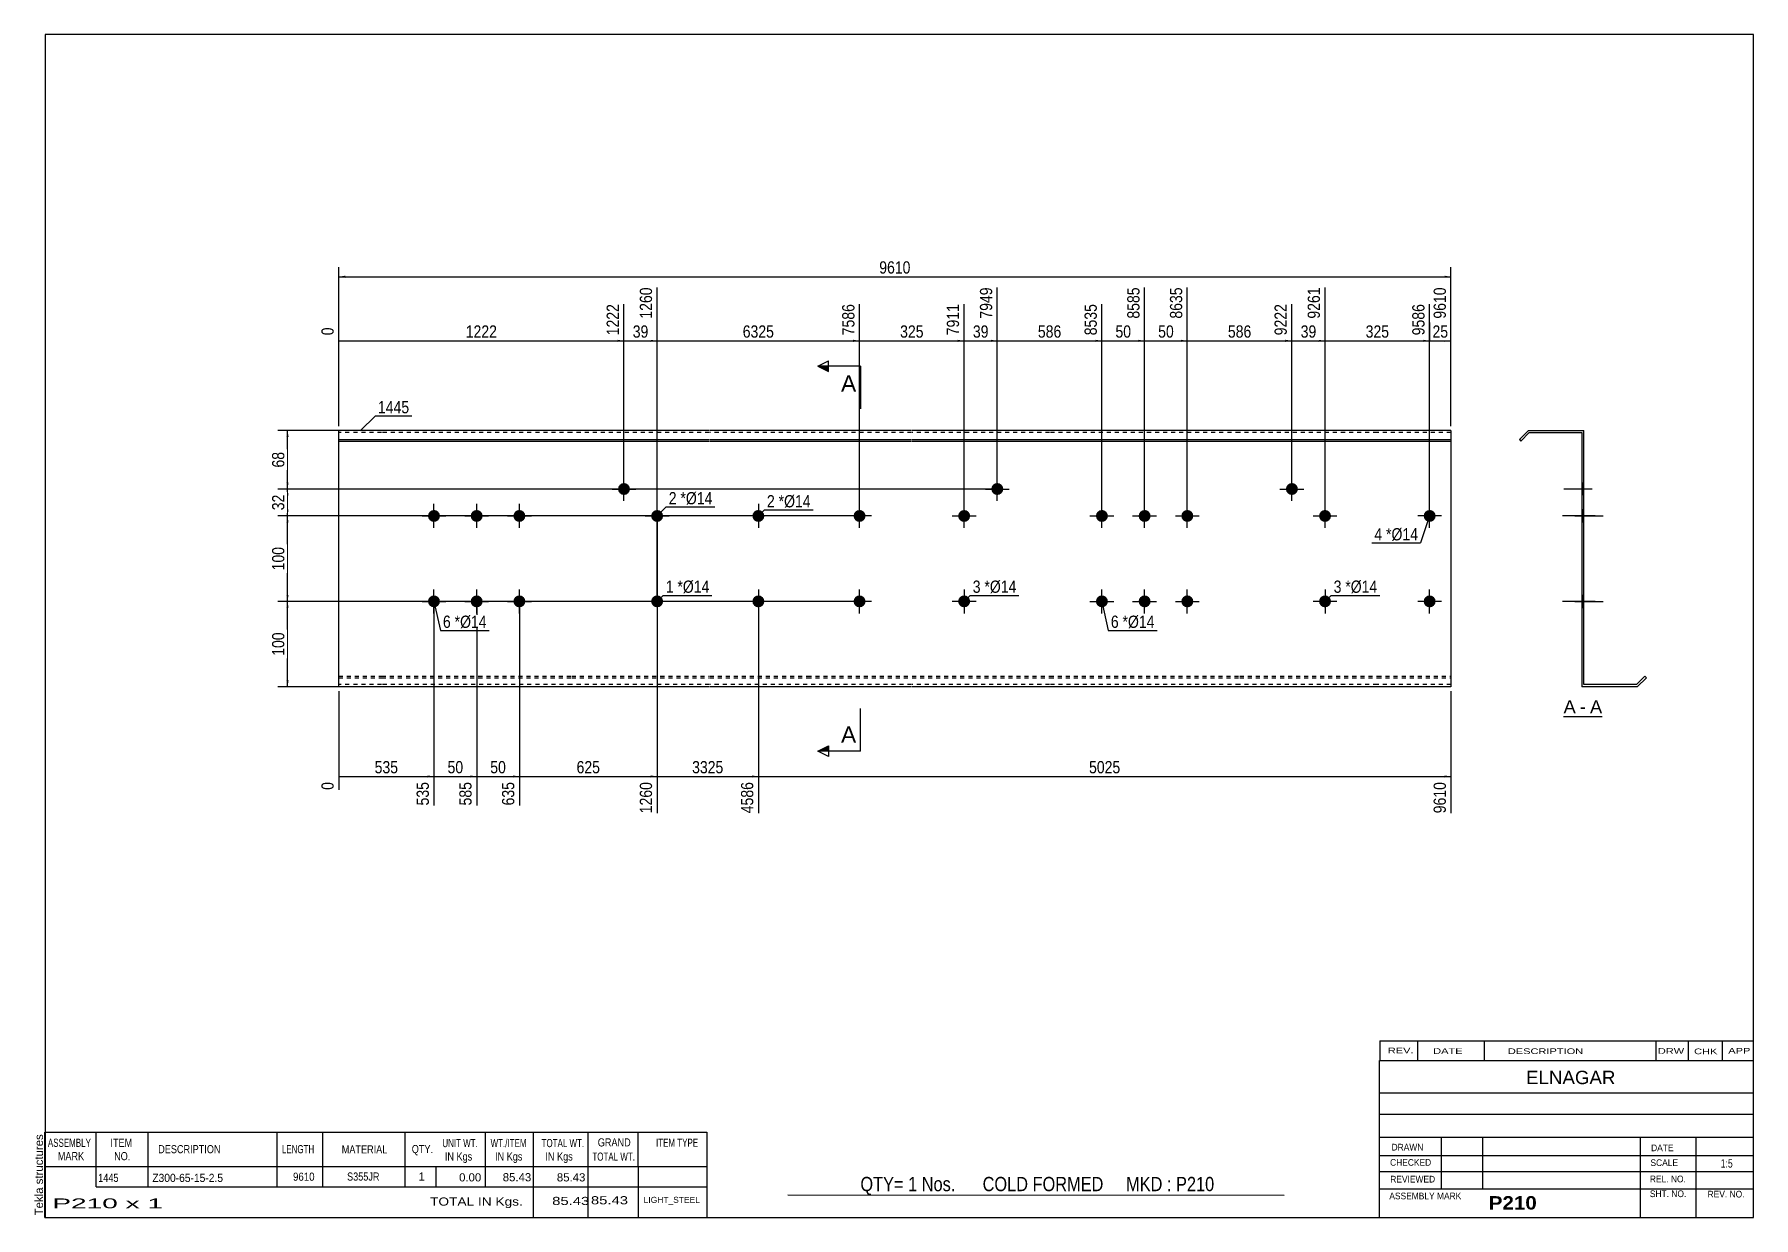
# Model space of a CAD drawing. Header units: millimetres. Extents: x -71 to 331, y -154 to 123.
import ezdxf

# ---------------------------------------------------------------- set-up
doc = ezdxf.new("R2010")
doc.units = ezdxf.units.MM
doc.linetypes.add('DXK_LINE_DOT1', pattern=[1.8814, 0.9407, -0.9407])
doc.styles.add('Arial', font='ARIAL.TTF', dxfattribs={"height": 0.2})
doc.styles.add('Arial Bold', font='ARIALBD.TTF', dxfattribs={"height": 0.2})
doc.styles.add('Arial Narrow', font='ARIALN.TTF', dxfattribs={"height": 0.2})

# ---------------------------------------------------------------- blocks, each defined once
blk = doc.blocks.new('Unknown-627190976-1924')
at = {"color": 5, "linetype": 'Continuous'}
for p, q in [((331.25, 122.75), (-68.75, 122.75)), ((-68.75, 122.75), (-68.75, -154.25)), ((331.25, -154.25), (331.25, 122.75)), ((-68.75, -154.25), (331.25, -154.25))]:
    blk.add_line(p, q, dxfattribs=at)
at = {"color": 174, "linetype": 'Continuous', "style": 'Arial'}
blk.add_text('Tekla structures', height=1.9102, rotation=90, dxfattribs=at).set_placement((-69.25, -153.75))
blk = doc.blocks.new('Unknown-627190976-12 - 1238')
at = {"color": 7, "linetype": 'Continuous'}
blk.add_line((286.76, -36.95), (295.79, -36.95), dxfattribs=at)
at = {"color": 0, "linetype": 'Continuous'}
blk.add_wipeout([(289.6, -36.2), (289.6, -33), (286.76, -33), (286.76, -36.2)], dxfattribs=at)
blk.add_wipeout([(291.98, -36.2), (291.98, -33), (290.56, -33), (290.56, -36.2)], dxfattribs=at)
at = {"color": 96, "linetype": 'Continuous', "style": 'Arial'}
blk.add_text('A', height=3.06, dxfattribs=at).set_placement((286.76, -36.2))
at = {"color": 0, "linetype": 'Continuous'}
blk.add_wipeout([(295.79, -36.2), (295.79, -33), (292.94, -33), (292.94, -36.2)], dxfattribs=at)
at = {"color": 96, "linetype": 'Continuous', "style": 'Arial'}
for s, p in [('-', (290.56, -36.2)), ('A', (292.94, -36.2))]:
    blk.add_text(s, height=3.06, dxfattribs=at).set_placement(p)
blk = doc.blocks.new('Bolt-627190976-1223 - 1203')
at = {"linetype": 'Continuous'}
blk.add_hatch(color=3, dxfattribs=at).paths.add_polyline_path([(145.02, 10, -1), (147.82, 10, -1)])
at = {"color": 3, "linetype": 'Continuous'}
for p, q in [((146.42, 7.2), (146.42, 12.8)), ((143.62, 10), (149.22, 10))]:
    blk.add_line(p, q, dxfattribs=at)
blk = doc.blocks.new('Part-627190976-1218 - 1203')
at = {"color": 2, "linetype": 'Continuous'}
for p, q in [((0, -30), (0, 30)), ((10, 30), (0, 30)), ((54.49, 30), (10.1, 30)), ((86.74, 30), (54.59, 30)), ((109.64, 30), (86.84, 30)), ((134.13, 30), (109.74, 30)), ((166.37, 30), (134.23, 30)), ((210.86, 30), (166.47, 30)), ((243.11, 30), (210.96, 30)), ((260.4, 30), (243.21, 30)), ((260.4, 30), (260.4, 27.88)), ((0, 27.88), (10, 27.88)), ((0, 27.53), (10, 27.53)), ((10.1, 27.88), (54.49, 27.88)), ((10.1, 27.53), (54.49, 27.53)), ((54.59, 27.88), (86.74, 27.88)), ((54.59, 27.53), (86.74, 27.53)), ((86.84, 27.88), (109.64, 27.88)), ((86.84, 27.53), (109.64, 27.53)), ((109.74, 27.88), (134.13, 27.88)), ((109.74, 27.53), (134.13, 27.53)), ((134.23, 27.88), (166.37, 27.88)), ((134.23, 27.53), (166.37, 27.53)), ((166.47, 27.88), (210.86, 27.88)), ((166.47, 27.53), (210.86, 27.53)), ((210.96, 27.88), (243.11, 27.88)), ((210.96, 27.53), (243.11, 27.53)), ((243.21, 27.88), (260.4, 27.88)), ((243.21, 27.53), (260.4, 27.53)), ((260.4, 27.88), (260.4, -30)), ((10, -30), (0, -30)), ((54.49, -30), (10.1, -30)), ((86.74, -30), (54.59, -30)), ((109.64, -30), (86.84, -30)), ((134.13, -30), (109.74, -30)), ((166.37, -30), (134.23, -30)), ((210.86, -30), (166.47, -30)), ((243.11, -30), (210.96, -30)), ((260.4, -30), (243.21, -30))]:
    blk.add_line(p, q, dxfattribs=at)
at = {"color": 7, "linetype": 'DXK_LINE_DOT1'}
for p, q in [((10, 29.5), (0, 29.5)), ((54.49, 29.5), (10.1, 29.5)), ((86.74, 29.5), (54.59, 29.5)), ((109.64, 29.5), (86.84, 29.5)), ((134.13, 29.5), (109.74, 29.5)), ((166.37, 29.5), (134.23, 29.5)), ((210.86, 29.5), (166.47, 29.5)), ((243.11, 29.5), (210.96, 29.5)), ((260.4, 29.5), (243.21, 29.5)), ((0, -27.53), (10, -27.53)), ((0, -27.88), (10, -27.88)), ((10.1, -27.53), (54.49, -27.53)), ((10.1, -27.88), (54.49, -27.88)), ((54.59, -27.53), (86.74, -27.53)), ((54.59, -27.88), (86.74, -27.88)), ((86.84, -27.53), (109.64, -27.53)), ((86.84, -27.88), (109.64, -27.88)), ((109.74, -27.53), (134.13, -27.53)), ((109.74, -27.88), (134.13, -27.88)), ((134.23, -27.53), (166.37, -27.53)), ((134.23, -27.88), (166.37, -27.88)), ((166.47, -27.53), (210.86, -27.53)), ((166.47, -27.88), (210.86, -27.88)), ((210.96, -27.53), (243.11, -27.53)), ((210.96, -27.88), (243.11, -27.88)), ((243.21, -27.53), (260.4, -27.53)), ((243.21, -27.88), (260.4, -27.88)), ((10, -29.5), (0, -29.5)), ((54.49, -29.5), (10.1, -29.5)), ((86.74, -29.5), (54.59, -29.5)), ((109.64, -29.5), (86.84, -29.5)), ((134.13, -29.5), (109.74, -29.5)), ((166.37, -29.5), (134.23, -29.5)), ((210.86, -29.5), (166.47, -29.5)), ((243.11, -29.5), (210.96, -29.5)), ((260.4, -29.5), (243.21, -29.5))]:
    blk.add_line(p, q, dxfattribs=at)
blk = doc.blocks.new('Bolt-627190976-1219 - 1203')
at = {"linetype": 'Continuous'}
for points in [[(177.27, 10, -1), (180.07, 10, -1)], [(187.27, 10, -1), (190.07, 10, -1)], [(197.27, 10, -1), (200.07, 10, -1)], [(177.27, -10, -1), (180.07, -10, -1)], [(187.27, -10, -1), (190.07, -10, -1)], [(197.27, -10, -1), (200.07, -10, -1)]]:
    blk.add_hatch(color=3, dxfattribs=at).paths.add_polyline_path(points)
at = {"color": 3, "linetype": 'Continuous'}
for p, q in [((178.67, 7.2), (178.67, 12.8)), ((188.67, 7.2), (188.67, 12.8)), ((198.67, 7.2), (198.67, 12.8)), ((175.87, 10), (181.47, 10)), ((185.87, 10), (191.47, 10)), ((195.87, 10), (201.47, 10)), ((178.67, -12.8), (178.67, -7.2)), ((188.67, -12.8), (188.67, -7.2)), ((198.67, -12.8), (198.67, -7.2)), ((175.87, -10), (181.47, -10)), ((185.87, -10), (191.47, -10)), ((195.87, -10), (201.47, -10))]:
    blk.add_line(p, q, dxfattribs=at)
blk = doc.blocks.new('Bolt-627190976-1220 - 1203')
at = {"linetype": 'Continuous'}
blk.add_hatch(color=3, dxfattribs=at).paths.add_polyline_path([(152.78, 16.31, -1), (155.58, 16.31, -1)])
at = {"color": 3, "linetype": 'Continuous'}
for p, q in [((151.38, 16.31), (156.98, 16.31)), ((154.18, 13.51), (154.18, 19.11))]:
    blk.add_line(p, q, dxfattribs=at)
blk = doc.blocks.new('Bolt-627190976-1221 - 1203')
at = {"linetype": 'Continuous'}
blk.add_hatch(color=3, dxfattribs=at).paths.add_polyline_path([(221.75, 16.31, -1), (224.55, 16.31, -1)])
at = {"color": 3, "linetype": 'Continuous'}
for p, q in [((220.35, 16.31), (225.95, 16.31)), ((223.15, 13.51), (223.15, 19.11))]:
    blk.add_line(p, q, dxfattribs=at)
blk = doc.blocks.new('Bolt-627190976-1222 - 1203')
at = {"linetype": 'Continuous'}
blk.add_hatch(color=3, dxfattribs=at).paths.add_polyline_path([(147.82, -10, -1), (145.02, -10, -1)])
at = {"color": 3, "linetype": 'Continuous'}
for p, q in [((146.42, -7.2), (146.42, -12.8)), ((149.22, -10), (143.62, -10))]:
    blk.add_line(p, q, dxfattribs=at)
blk = doc.blocks.new('Bolt-627190976-1224 - 1203')
at = {"linetype": 'Continuous'}
for points in [[(20.89, 10, -1), (23.69, 10, -1)], [(30.89, 10, -1), (33.69, 10, -1)], [(40.89, 10, -1), (43.69, 10, -1)], [(20.89, -10, -1), (23.69, -10, -1)], [(30.89, -10, -1), (33.69, -10, -1)], [(40.89, -10, -1), (43.69, -10, -1)]]:
    blk.add_hatch(color=3, dxfattribs=at).paths.add_polyline_path(points)
at = {"color": 3, "linetype": 'Continuous'}
for p, q in [((22.29, 7.2), (22.29, 12.8)), ((32.29, 7.2), (32.29, 12.8)), ((42.29, 7.2), (42.29, 12.8)), ((19.49, 10), (25.09, 10)), ((29.49, 10), (35.09, 10)), ((39.49, 10), (45.09, 10)), ((22.29, -12.8), (22.29, -7.2)), ((32.29, -12.8), (32.29, -7.2)), ((42.29, -12.8), (42.29, -7.2)), ((19.49, -10), (25.09, -10)), ((29.49, -10), (35.09, -10)), ((39.49, -10), (45.09, -10))]:
    blk.add_line(p, q, dxfattribs=at)
blk = doc.blocks.new('Bolt-627190976-1225 - 1203')
at = {"linetype": 'Continuous'}
blk.add_hatch(color=3, dxfattribs=at).paths.add_polyline_path([(65.38, 16.31, -1), (68.18, 16.31, -1)])
at = {"color": 3, "linetype": 'Continuous'}
for p, q in [((63.98, 16.31), (69.58, 16.31)), ((66.78, 13.51), (66.78, 19.11))]:
    blk.add_line(p, q, dxfattribs=at)
blk = doc.blocks.new('Bolt-627190976-1226 - 1203')
at = {"linetype": 'Continuous'}
for points in [[(99.64, 10, -1), (96.84, 10, -1)], [(99.64, -10, -1), (96.84, -10, -1)]]:
    blk.add_hatch(color=3, dxfattribs=at).paths.add_polyline_path(points)
at = {"color": 3, "linetype": 'Continuous'}
for p, q in [((98.24, 12.8), (98.24, 7.2)), ((101.04, 10), (95.44, 10)), ((98.24, -7.2), (98.24, -12.8)), ((101.04, -10), (95.44, -10))]:
    blk.add_line(p, q, dxfattribs=at)
blk = doc.blocks.new('Bolt-627190976-1227 - 1203')
at = {"linetype": 'Continuous'}
blk.add_hatch(color=3, dxfattribs=at).paths.add_polyline_path([(73.14, 10, -1), (75.94, 10, -1)])
at = {"color": 3, "linetype": 'Continuous'}
for p, q in [((74.54, 7.2), (74.54, 12.8)), ((71.74, 10), (77.34, 10))]:
    blk.add_line(p, q, dxfattribs=at)
blk = doc.blocks.new('Bolt-627190976-1228 - 1203')
at = {"linetype": 'Continuous'}
blk.add_hatch(color=3, dxfattribs=at).paths.add_polyline_path([(75.94, -10, -1), (73.14, -10, -1)])
at = {"color": 3, "linetype": 'Continuous'}
for p, q in [((74.54, -7.2), (74.54, -12.8)), ((77.34, -10), (71.74, -10))]:
    blk.add_line(p, q, dxfattribs=at)
blk = doc.blocks.new('Bolt-627190976-1229 - 1203')
at = {"linetype": 'Continuous'}
blk.add_hatch(color=3, dxfattribs=at).paths.add_polyline_path([(229.51, 10, -1), (232.31, 10, -1)])
at = {"color": 3, "linetype": 'Continuous'}
for p, q in [((230.91, 7.2), (230.91, 12.8)), ((228.11, 10), (233.71, 10))]:
    blk.add_line(p, q, dxfattribs=at)
blk = doc.blocks.new('Bolt-627190976-1230 - 1203')
at = {"linetype": 'Continuous'}
blk.add_hatch(color=3, dxfattribs=at).paths.add_polyline_path([(232.31, -10, -1), (229.51, -10, -1)])
at = {"color": 3, "linetype": 'Continuous'}
for p, q in [((230.91, -7.2), (230.91, -12.8)), ((233.71, -10), (228.11, -10))]:
    blk.add_line(p, q, dxfattribs=at)
blk = doc.blocks.new('Bolt-627190976-1231 - 1203')
at = {"linetype": 'Continuous'}
for points in [[(120.53, 10, -1), (123.33, 10, -1)], [(254, 10, -1), (256.8, 10, -1)]]:
    blk.add_hatch(color=3, dxfattribs=at).paths.add_polyline_path(points)
at = {"color": 3, "linetype": 'Continuous'}
for p, q in [((121.93, 7.2), (121.93, 12.8)), ((255.4, 7.2), (255.4, 12.8)), ((124.73, 10), (119.13, 10)), ((258.2, 10), (252.6, 10))]:
    blk.add_line(p, q, dxfattribs=at)
blk = doc.blocks.new('Bolt-627190976-1232 - 1203')
at = {"linetype": 'Continuous'}
for points in [[(120.53, -10, -1), (123.33, -10, -1)], [(254, -10, -1), (256.8, -10, -1)]]:
    blk.add_hatch(color=3, dxfattribs=at).paths.add_polyline_path(points)
at = {"color": 3, "linetype": 'Continuous'}
for p, q in [((121.93, -12.8), (121.93, -7.2)), ((255.4, -12.8), (255.4, -7.2)), ((124.73, -10), (119.13, -10)), ((258.2, -10), (252.6, -10))]:
    blk.add_line(p, q, dxfattribs=at)
blk = doc.blocks.new('Part-627190976-1240 - 1238')
at = {"color": 2, "linetype": 'Continuous'}
for p, q in [((278.52, 30), (276.4, 27.88)), ((276.76, 27.53), (278.73, 29.5)), ((278.52, 30), (291.52, 30)), ((278.73, 29.5), (291.02, 29.5)), ((291.02, 29.5), (291.02, -30)), ((291.52, -29.5), (291.52, 30)), ((276.4, 27.88), (276.76, 27.53)), ((305.79, -27.53), (303.82, -29.5)), ((304.02, -30), (306.14, -27.88)), ((306.14, -27.88), (305.79, -27.53)), ((304.02, -30), (291.02, -30)), ((303.82, -29.5), (291.52, -29.5))]:
    blk.add_line(p, q, dxfattribs=at)
blk = doc.blocks.new('Bolt-627190976-1241 - 1238')
at = {"linetype": 'Continuous'}
for points in [[(291.02, 11.4), (291.02, 8.6), (291.52, 8.6), (291.52, 11.4)], [(291.02, 11.4), (291.02, 8.6), (291.52, 8.6), (291.52, 11.4)], [(291.02, 11.4), (291.02, 8.6), (291.52, 8.6), (291.52, 11.4)], [(291.02, -8.6), (291.02, -11.4), (291.52, -11.4), (291.52, -8.6)], [(291.02, -8.6), (291.02, -11.4), (291.52, -11.4), (291.52, -8.6)], [(291.02, -8.6), (291.02, -11.4), (291.52, -11.4), (291.52, -8.6)]]:
    blk.add_hatch(color=3, dxfattribs=at).paths.add_polyline_path(points)
at = {"color": 3, "linetype": 'Continuous'}
for p, q in [((294.12, 10), (286.52, 10)), ((294.12, 10), (286.52, 10)), ((294.12, 10), (286.52, 10)), ((291.52, 11.4), (291.02, 11.4)), ((291.52, 11.4), (291.02, 11.4)), ((291.52, 11.4), (291.02, 11.4)), ((291.52, 8.6), (291.02, 8.6)), ((291.52, 8.6), (291.02, 8.6)), ((291.52, 8.6), (291.02, 8.6)), ((294.12, -10), (286.52, -10)), ((294.12, -10), (286.52, -10)), ((294.12, -10), (286.52, -10)), ((291.52, -8.6), (291.02, -8.6)), ((291.52, -8.6), (291.02, -8.6)), ((291.52, -8.6), (291.02, -8.6)), ((291.52, -11.4), (291.02, -11.4)), ((291.52, -11.4), (291.02, -11.4)), ((291.52, -11.4), (291.02, -11.4))]:
    blk.add_line(p, q, dxfattribs=at)
blk = doc.blocks.new('Bolt-627190976-1242 - 1238')
at = {"linetype": 'Continuous'}
blk.add_hatch(color=3, dxfattribs=at).paths.add_polyline_path([(291.02, 17.71), (291.02, 14.91), (291.52, 14.91), (291.52, 17.71)])
at = {"color": 3, "linetype": 'Continuous'}
for p, q in [((293.42, 16.31), (286.82, 16.31)), ((291.52, 17.71), (291.02, 17.71)), ((291.52, 14.91), (291.02, 14.91))]:
    blk.add_line(p, q, dxfattribs=at)
blk = doc.blocks.new('Bolt-627190976-1243 - 1238')
at = {"linetype": 'Continuous'}
blk.add_hatch(color=3, dxfattribs=at).paths.add_polyline_path([(291.02, 17.71), (291.02, 14.91), (291.52, 14.91), (291.52, 17.71)])
at = {"color": 3, "linetype": 'Continuous'}
for p, q in [((293.42, 16.31), (286.82, 16.31)), ((291.52, 17.71), (291.02, 17.71)), ((291.52, 14.91), (291.02, 14.91))]:
    blk.add_line(p, q, dxfattribs=at)
blk = doc.blocks.new('Bolt-627190976-1244 - 1238')
at = {"linetype": 'Continuous'}
blk.add_hatch(color=3, dxfattribs=at).paths.add_polyline_path([(291.52, -11.4), (291.52, -8.6), (291.02, -8.6), (291.02, -11.4)])
at = {"color": 3, "linetype": 'Continuous'}
for p, q in [((291.52, -8.6), (291.02, -8.6)), ((293.12, -10), (291.02, -10)), ((291.52, -11.4), (291.02, -11.4))]:
    blk.add_line(p, q, dxfattribs=at)
blk = doc.blocks.new('Bolt-627190976-1245 - 1238')
at = {"linetype": 'Continuous'}
blk.add_hatch(color=3, dxfattribs=at).paths.add_polyline_path([(291.02, 11.4), (291.02, 8.6), (291.52, 8.6), (291.52, 11.4)])
at = {"color": 3, "linetype": 'Continuous'}
for p, q in [((293.42, 10), (286.82, 10)), ((291.52, 11.4), (291.02, 11.4)), ((291.52, 8.6), (291.02, 8.6))]:
    blk.add_line(p, q, dxfattribs=at)
blk = doc.blocks.new('Bolt-627190976-1246 - 1238')
at = {"linetype": 'Continuous'}
for points in [[(291.02, 11.4), (291.02, 8.6), (291.52, 8.6), (291.52, 11.4)], [(291.02, 11.4), (291.02, 8.6), (291.52, 8.6), (291.52, 11.4)], [(291.02, 11.4), (291.02, 8.6), (291.52, 8.6), (291.52, 11.4)], [(291.02, -8.6), (291.02, -11.4), (291.52, -11.4), (291.52, -8.6)], [(291.02, -8.6), (291.02, -11.4), (291.52, -11.4), (291.52, -8.6)], [(291.02, -8.6), (291.02, -11.4), (291.52, -11.4), (291.52, -8.6)]]:
    blk.add_hatch(color=3, dxfattribs=at).paths.add_polyline_path(points)
at = {"color": 3, "linetype": 'Continuous'}
for p, q in [((294.12, 10), (286.52, 10)), ((294.12, 10), (286.52, 10)), ((294.12, 10), (286.52, 10)), ((291.52, 11.4), (291.02, 11.4)), ((291.52, 11.4), (291.02, 11.4)), ((291.52, 11.4), (291.02, 11.4)), ((291.52, 8.6), (291.02, 8.6)), ((291.52, 8.6), (291.02, 8.6)), ((291.52, 8.6), (291.02, 8.6)), ((294.12, -10), (286.52, -10)), ((294.12, -10), (286.52, -10)), ((294.12, -10), (286.52, -10)), ((291.52, -8.6), (291.02, -8.6)), ((291.52, -8.6), (291.02, -8.6)), ((291.52, -8.6), (291.02, -8.6)), ((291.52, -11.4), (291.02, -11.4)), ((291.52, -11.4), (291.02, -11.4)), ((291.52, -11.4), (291.02, -11.4))]:
    blk.add_line(p, q, dxfattribs=at)
blk = doc.blocks.new('Bolt-627190976-1247 - 1238')
at = {"linetype": 'Continuous'}
blk.add_hatch(color=3, dxfattribs=at).paths.add_polyline_path([(291.02, 17.71), (291.02, 14.91), (291.52, 14.91), (291.52, 17.71)])
at = {"color": 3, "linetype": 'Continuous'}
for p, q in [((293.42, 16.31), (286.82, 16.31)), ((291.52, 17.71), (291.02, 17.71)), ((291.52, 14.91), (291.02, 14.91))]:
    blk.add_line(p, q, dxfattribs=at)
blk = doc.blocks.new('Bolt-627190976-1248 - 1238')
at = {"linetype": 'Continuous'}
for points in [[(291.52, 8.6), (291.52, 11.4), (291.02, 11.4), (291.02, 8.6)], [(291.52, -11.4), (291.52, -8.6), (291.02, -8.6), (291.02, -11.4)]]:
    blk.add_hatch(color=3, dxfattribs=at).paths.add_polyline_path(points)
at = {"color": 3, "linetype": 'Continuous'}
for p, q in [((291.52, 10), (287.02, 10)), ((291.52, 11.4), (291.02, 11.4)), ((291.52, 8.6), (291.02, 8.6)), ((291.52, -10), (287.02, -10)), ((291.52, -8.6), (291.02, -8.6)), ((291.52, -11.4), (291.02, -11.4))]:
    blk.add_line(p, q, dxfattribs=at)
blk = doc.blocks.new('Bolt-627190976-1249 - 1238')
at = {"linetype": 'Continuous'}
blk.add_hatch(color=3, dxfattribs=at).paths.add_polyline_path([(291.02, 11.4), (291.02, 8.6), (291.52, 8.6), (291.52, 11.4)])
at = {"color": 3, "linetype": 'Continuous'}
for p, q in [((293.42, 10), (286.82, 10)), ((291.52, 11.4), (291.02, 11.4)), ((291.52, 8.6), (291.02, 8.6))]:
    blk.add_line(p, q, dxfattribs=at)
blk = doc.blocks.new('Bolt-627190976-1250 - 1238')
at = {"linetype": 'Continuous'}
blk.add_hatch(color=3, dxfattribs=at).paths.add_polyline_path([(291.52, -11.4), (291.52, -8.6), (291.02, -8.6), (291.02, -11.4)])
at = {"color": 3, "linetype": 'Continuous'}
for p, q in [((291.52, -8.6), (291.02, -8.6)), ((293.12, -10), (291.02, -10)), ((291.52, -11.4), (291.02, -11.4))]:
    blk.add_line(p, q, dxfattribs=at)
blk = doc.blocks.new('Bolt-627190976-1251 - 1238')
at = {"linetype": 'Continuous'}
blk.add_hatch(color=3, dxfattribs=at).paths.add_polyline_path([(291.02, 11.4), (291.02, 8.6), (291.52, 8.6), (291.52, 11.4)])
at = {"color": 3, "linetype": 'Continuous'}
for p, q in [((293.42, 10), (286.82, 10)), ((291.52, 11.4), (291.02, 11.4)), ((291.52, 8.6), (291.02, 8.6))]:
    blk.add_line(p, q, dxfattribs=at)
blk = doc.blocks.new('Bolt-627190976-1252 - 1238')
at = {"linetype": 'Continuous'}
blk.add_hatch(color=3, dxfattribs=at).paths.add_polyline_path([(291.52, -11.4), (291.52, -8.6), (291.02, -8.6), (291.02, -11.4)])
at = {"color": 3, "linetype": 'Continuous'}
for p, q in [((291.52, -8.6), (291.02, -8.6)), ((293.12, -10), (291.02, -10)), ((291.52, -11.4), (291.02, -11.4))]:
    blk.add_line(p, q, dxfattribs=at)
blk = doc.blocks.new('Bolt-627190976-1253 - 1238')
at = {"linetype": 'Continuous'}
blk.add_hatch(color=3, dxfattribs=at).paths.add_polyline_path([(291.02, 11.4), (291.02, 8.6), (291.52, 8.6), (291.52, 11.4)])
blk.add_hatch(color=3, dxfattribs=at).paths.add_polyline_path([(291.02, 11.4), (291.02, 8.6), (291.52, 8.6), (291.52, 11.4)])
at = {"color": 3, "linetype": 'Continuous'}
for p, q in [((289.42, 10), (296.02, 10)), ((289.42, 10), (296.02, 10)), ((291.02, 11.4), (291.52, 11.4)), ((291.02, 11.4), (291.52, 11.4)), ((291.02, 8.6), (291.52, 8.6)), ((291.02, 8.6), (291.52, 8.6))]:
    blk.add_line(p, q, dxfattribs=at)
blk = doc.blocks.new('Bolt-627190976-1254 - 1238')
at = {"linetype": 'Continuous'}
blk.add_hatch(color=3, dxfattribs=at).paths.add_polyline_path([(291.02, -8.6), (291.02, -11.4), (291.52, -11.4), (291.52, -8.6)])
blk.add_hatch(color=3, dxfattribs=at).paths.add_polyline_path([(291.02, -8.6), (291.02, -11.4), (291.52, -11.4), (291.52, -8.6)])
at = {"color": 3, "linetype": 'Continuous'}
for p, q in [((289.42, -10), (296.02, -10)), ((289.42, -10), (296.02, -10)), ((291.02, -8.6), (291.52, -8.6)), ((291.02, -8.6), (291.52, -8.6)), ((291.02, -11.4), (291.52, -11.4)), ((291.02, -11.4), (291.52, -11.4))]:
    blk.add_line(p, q, dxfattribs=at)
blk = doc.blocks.new('StraightDimension-627190976-1328 - 1203')
at = {"linetype": 'Continuous'}
blk.add_hatch(color=7, dxfattribs=at).paths.add_polyline_path([(40.79, -50.75), (42.29, -51), (40.79, -51.25)])
at = {"color": 7, "linetype": 'Continuous'}
for p, q in [((32.29, -11), (32.29, -57.78)), ((42.29, -11), (42.29, -57.78)), ((32.29, -51), (42.29, -51))]:
    blk.add_line(p, q, dxfattribs=at)
at = {"color": 0}
blk.add_wipeout([(39.72, -50.85), (39.72, -46.65), (34.87, -46.65), (34.87, -50.85)], dxfattribs=at)
at = {"color": 0, "linetype": 'Continuous'}
blk.add_wipeout([(41.69, -51.7), (37.49, -51.7), (37.49, -58.38), (41.69, -58.38)], dxfattribs=at)
at = {"color": 3, "style": 'Arial Narrow'}
blk.add_text('50', height=2.863, dxfattribs=at).set_placement((35.47, -50.25))
at = {"color": 3, "linetype": 'Continuous', "style": 'Arial Narrow'}
blk.add_text('635', height=2.863, rotation=90.0002, dxfattribs=at).set_placement((41.09, -57.78))
blk = doc.blocks.new('StraightDimension-627190976-1279 - 1203')
at = {"linetype": 'Continuous'}
blk.add_hatch(color=7, dxfattribs=at).paths.add_polyline_path([(65.28, 51.25), (66.78, 51), (65.28, 50.75)])
at = {"color": 7, "linetype": 'Continuous'}
for p, q in [((66.78, 17.31), (66.78, 59.61)), ((0, 31), (0, 54.13)), ((0, 51), (66.78, 51))]:
    blk.add_line(p, q, dxfattribs=at)
at = {"color": 0, "linetype": 'Continuous'}
for points in [[(66.18, 60.21), (61.98, 60.21), (61.98, 51.7), (66.18, 51.7)], [(-0.6, 54.73), (-4.8, 54.73), (-4.8, 51.7), (-0.6, 51.7)]]:
    blk.add_wipeout(points, dxfattribs=at)
at = {"color": 0}
blk.add_wipeout([(37.65, 51.15), (37.65, 55.35), (29.13, 55.35), (29.13, 51.15)], dxfattribs=at)
at = {"color": 3, "linetype": 'Continuous', "style": 'Arial Narrow'}
for s, height, p in [('1222', 2.863, (65.58, 52.3)), ('0', 2.86, (-1.2, 52.3))]:
    blk.add_text(s, height=height, rotation=90.0002, dxfattribs=at).set_placement(p)
at = {"color": 3, "style": 'Arial Narrow'}
blk.add_text('1222', height=2.863, dxfattribs=at).set_placement((29.73, 51.75))
blk = doc.blocks.new('StraightDimension-627190976-1350 - 1203')
at = {"linetype": 'Continuous'}
for points in [[(-12.25, 14.81), (-12, 16.31), (-11.75, 14.81)], [(-11.75, 11.5), (-12, 10), (-12.25, 11.5)]]:
    blk.add_hatch(color=7, dxfattribs=at).paths.add_polyline_path(points)
at = {"color": 7, "linetype": 'Continuous'}
for p, q in [((153.18, 16.31), (-14.25, 16.31)), ((-12, 10), (-12, 16.31)), ((120.93, 10), (-14.25, 10))]:
    blk.add_line(p, q, dxfattribs=at)
at = {"color": 0}
blk.add_wipeout([(-12.15, 15.58), (-16.35, 15.58), (-16.35, 10.73), (-12.15, 10.73)], dxfattribs=at)
at = {"color": 3, "style": 'Arial Narrow'}
blk.add_text('32', height=2.863, rotation=90.0002, dxfattribs=at).set_placement((-12.75, 11.33))
blk = doc.blocks.new('StraightDimension-627190976-1277 - 1203')
at = {"linetype": 'Continuous'}
blk.add_hatch(color=7, dxfattribs=at).paths.add_polyline_path([(120.43, 51.25), (121.93, 51), (120.43, 50.75)])
at = {"color": 7, "linetype": 'Continuous'}
for p, q in [((74.54, -9), (74.54, 63.51)), ((121.93, 11), (121.93, 59.61)), ((74.54, 51), (121.93, 51))]:
    blk.add_line(p, q, dxfattribs=at)
at = {"color": 0, "linetype": 'Continuous'}
blk.add_wipeout([(121.33, 60.21), (117.13, 60.21), (117.13, 51.7), (121.33, 51.7)], dxfattribs=at)
at = {"color": 0}
blk.add_wipeout([(102.49, 51.15), (102.49, 55.35), (93.98, 55.35), (93.98, 51.15)], dxfattribs=at)
at = {"color": 3, "linetype": 'Continuous', "style": 'Arial Narrow'}
blk.add_text('7586', height=2.863, rotation=90.0002, dxfattribs=at).set_placement((120.73, 52.3))
at = {"color": 3, "style": 'Arial Narrow'}
blk.add_text('6325', height=2.863, dxfattribs=at).set_placement((94.58, 51.75))
blk = doc.blocks.new('StraightDimension-627190976-1270 - 1203')
at = {"linetype": 'Continuous'}
blk.add_hatch(color=7, dxfattribs=at).paths.add_polyline_path([(229.41, 51.25), (230.91, 51), (229.41, 50.75)])
at = {"color": 7, "linetype": 'Continuous'}
for p, q in [((230.91, 11), (230.91, 63.51)), ((223.15, 17.31), (223.15, 59.61)), ((223.15, 51), (230.91, 51))]:
    blk.add_line(p, q, dxfattribs=at)
at = {"color": 0}
blk.add_wipeout([(229.46, 51.15), (229.46, 55.35), (224.61, 55.35), (224.61, 51.15)], dxfattribs=at)
at = {"color": 0, "linetype": 'Continuous'}
blk.add_wipeout([(230.31, 64.11), (226.11, 64.11), (226.11, 55.6), (230.31, 55.6)], dxfattribs=at)
at = {"color": 3, "linetype": 'Continuous', "style": 'Arial Narrow'}
blk.add_text('9261', height=2.863, rotation=90.0002, dxfattribs=at).set_placement((229.71, 56.2))
at = {"color": 3, "style": 'Arial Narrow'}
blk.add_text('39', height=2.863, dxfattribs=at).set_placement((225.21, 51.75))
blk = doc.blocks.new('StraightDimension-627190976-1352 - 1203')
at = {"linetype": 'Continuous'}
for points in [[(-12.25, -11.5), (-12, -10), (-11.75, -11.5)], [(-11.75, -28.5), (-12, -30), (-12.25, -28.5)]]:
    blk.add_hatch(color=7, dxfattribs=at).paths.add_polyline_path(points)
at = {"color": 7, "linetype": 'Continuous'}
for p, q in [((120.93, -10), (-14.25, -10)), ((-12, -30), (-12, -10)), ((21.29, -30), (-14.25, -30))]:
    blk.add_line(p, q, dxfattribs=at)
at = {"color": 0}
blk.add_wipeout([(-12.15, -16.66), (-16.35, -16.66), (-16.35, -23.34), (-12.15, -23.34)], dxfattribs=at)
at = {"color": 3, "style": 'Arial Narrow'}
blk.add_text('100', height=2.863, rotation=90.0002, dxfattribs=at).set_placement((-12.75, -22.74))
blk = doc.blocks.new('StraightDimension-627190976-1268 - 1203')
at = {"linetype": 'Continuous'}
blk.add_hatch(color=7, dxfattribs=at).paths.add_polyline_path([(258.9, 51.25), (260.4, 51), (258.9, 50.75)])
at = {"color": 7, "linetype": 'Continuous'}
for p, q in [((260.4, 31), (260.4, 63.51)), ((255.4, 11), (255.4, 59.61)), ((255.4, 51), (260.4, 51))]:
    blk.add_line(p, q, dxfattribs=at)
at = {"color": 0}
blk.add_wipeout([(260.33, 51.15), (260.33, 55.35), (255.47, 55.35), (255.47, 51.15)], dxfattribs=at)
at = {"color": 0, "linetype": 'Continuous'}
blk.add_wipeout([(259.8, 64.11), (255.6, 64.11), (255.6, 55.6), (259.8, 55.6)], dxfattribs=at)
at = {"color": 3, "linetype": 'Continuous', "style": 'Arial Narrow'}
blk.add_text('9610', height=2.863, rotation=90.0002, dxfattribs=at).set_placement((259.2, 56.2))
at = {"color": 3, "style": 'Arial Narrow'}
blk.add_text('25', height=2.863, dxfattribs=at).set_placement((256.07, 51.75))
blk = doc.blocks.new('StraightDimension-627190976-1326 - 1203')
at = {"linetype": 'Continuous'}
blk.add_hatch(color=7, dxfattribs=at).paths.add_polyline_path([(96.74, -50.75), (98.24, -51), (96.74, -51.25)])
at = {"color": 7, "linetype": 'Continuous'}
for p, q in [((74.54, 9), (74.54, -59.61)), ((98.24, -11), (98.24, -59.61)), ((74.54, -51), (98.24, -51))]:
    blk.add_line(p, q, dxfattribs=at)
at = {"color": 0}
blk.add_wipeout([(90.65, -50.85), (90.65, -46.65), (82.13, -46.65), (82.13, -50.85)], dxfattribs=at)
at = {"color": 0, "linetype": 'Continuous'}
blk.add_wipeout([(97.64, -51.7), (93.44, -51.7), (93.44, -60.21), (97.64, -60.21)], dxfattribs=at)
at = {"color": 3, "style": 'Arial Narrow'}
blk.add_text('3325', height=2.863, dxfattribs=at).set_placement((82.73, -50.25))
at = {"color": 3, "linetype": 'Continuous', "style": 'Arial Narrow'}
blk.add_text('4586', height=2.863, rotation=90.0002, dxfattribs=at).set_placement((97.04, -59.61))
blk = doc.blocks.new('StraightDimension-627190976-1269 - 1203')
at = {"linetype": 'Continuous'}
blk.add_hatch(color=7, dxfattribs=at).paths.add_polyline_path([(253.9, 51.25), (255.4, 51), (253.9, 50.75)])
at = {"color": 7, "linetype": 'Continuous'}
for p, q in [((230.91, 11), (230.91, 63.51)), ((255.4, 11), (255.4, 59.61)), ((230.91, 51), (255.4, 51))]:
    blk.add_line(p, q, dxfattribs=at)
at = {"color": 0, "linetype": 'Continuous'}
blk.add_wipeout([(254.8, 60.21), (250.6, 60.21), (250.6, 51.7), (254.8, 51.7)], dxfattribs=at)
at = {"color": 0}
blk.add_wipeout([(246.5, 51.15), (246.5, 55.35), (239.82, 55.35), (239.82, 51.15)], dxfattribs=at)
at = {"color": 3, "linetype": 'Continuous', "style": 'Arial Narrow'}
blk.add_text('9586', height=2.863, rotation=90.0002, dxfattribs=at).set_placement((254.2, 52.3))
at = {"color": 3, "style": 'Arial Narrow'}
blk.add_text('325', height=2.863, dxfattribs=at).set_placement((240.42, 51.75))
blk = doc.blocks.new('StraightDimension-627190976-1271 - 1203')
at = {"linetype": 'Continuous'}
blk.add_hatch(color=7, dxfattribs=at).paths.add_polyline_path([(221.65, 51.25), (223.15, 51), (221.65, 50.75)])
at = {"color": 7, "linetype": 'Continuous'}
for p, q in [((198.67, 11), (198.67, 63.51)), ((223.15, 17.31), (223.15, 59.61)), ((198.67, 51), (223.15, 51))]:
    blk.add_line(p, q, dxfattribs=at)
at = {"color": 0, "linetype": 'Continuous'}
blk.add_wipeout([(222.55, 60.21), (218.35, 60.21), (218.35, 51.7), (222.55, 51.7)], dxfattribs=at)
at = {"color": 0}
blk.add_wipeout([(214.25, 51.15), (214.25, 55.35), (207.57, 55.35), (207.57, 51.15)], dxfattribs=at)
at = {"color": 3, "linetype": 'Continuous', "style": 'Arial Narrow'}
blk.add_text('9222', height=2.863, rotation=90.0002, dxfattribs=at).set_placement((221.95, 52.3))
at = {"color": 3, "style": 'Arial Narrow'}
blk.add_text('586', height=2.863, dxfattribs=at).set_placement((208.17, 51.75))
blk = doc.blocks.new('StraightDimension-627190976-1351 - 1203')
at = {"linetype": 'Continuous'}
for points in [[(-12.25, 8.5), (-12, 10), (-11.75, 8.5)], [(-11.75, -8.5), (-12, -10), (-12.25, -8.5)]]:
    blk.add_hatch(color=7, dxfattribs=at).paths.add_polyline_path(points)
at = {"color": 7, "linetype": 'Continuous'}
for p, q in [((120.93, 10), (-14.25, 10)), ((-12, -10), (-12, 10)), ((120.93, -10), (-14.25, -10))]:
    blk.add_line(p, q, dxfattribs=at)
at = {"color": 0}
blk.add_wipeout([(-12.15, 3.34), (-16.35, 3.34), (-16.35, -3.34), (-12.15, -3.34)], dxfattribs=at)
at = {"color": 3, "style": 'Arial Narrow'}
blk.add_text('100', height=2.863, rotation=90.0002, dxfattribs=at).set_placement((-12.75, -2.74))
blk = doc.blocks.new('StraightDimension-627190976-1272 - 1203')
at = {"linetype": 'Continuous'}
blk.add_hatch(color=7, dxfattribs=at).paths.add_polyline_path([(197.17, 51.25), (198.67, 51), (197.17, 50.75)])
at = {"color": 7, "linetype": 'Continuous'}
for p, q in [((188.67, 11), (188.67, 63.51)), ((198.67, 11), (198.67, 63.51)), ((188.67, 51), (198.67, 51))]:
    blk.add_line(p, q, dxfattribs=at)
at = {"color": 0}
blk.add_wipeout([(196.09, 51.15), (196.09, 55.35), (191.24, 55.35), (191.24, 51.15)], dxfattribs=at)
at = {"color": 0, "linetype": 'Continuous'}
blk.add_wipeout([(198.07, 64.11), (193.87, 64.11), (193.87, 55.6), (198.07, 55.6)], dxfattribs=at)
at = {"color": 3, "linetype": 'Continuous', "style": 'Arial Narrow'}
blk.add_text('8635', height=2.863, rotation=90.0002, dxfattribs=at).set_placement((197.47, 56.2))
at = {"color": 3, "style": 'Arial Narrow'}
blk.add_text('50', height=2.863, dxfattribs=at).set_placement((191.84, 51.75))
blk = doc.blocks.new('StraightDimension-627190976-1330 - 1203')
at = {"linetype": 'Continuous'}
blk.add_hatch(color=7, dxfattribs=at).paths.add_polyline_path([(20.79, -50.75), (22.29, -51), (20.79, -51.25)])
at = {"color": 7, "linetype": 'Continuous'}
for p, q in [((22.29, -11), (22.29, -57.78)), ((0, -31), (0, -54.13)), ((0, -51), (22.29, -51))]:
    blk.add_line(p, q, dxfattribs=at)
at = {"color": 0}
blk.add_wipeout([(14.49, -50.85), (14.49, -46.65), (7.8, -46.65), (7.8, -50.85)], dxfattribs=at)
at = {"color": 0, "linetype": 'Continuous'}
for points in [[(-0.6, -51.7), (-4.8, -51.7), (-4.8, -54.73), (-0.6, -54.73)], [(21.69, -51.7), (17.49, -51.7), (17.49, -58.38), (21.69, -58.38)]]:
    blk.add_wipeout(points, dxfattribs=at)
at = {"color": 3, "style": 'Arial Narrow'}
blk.add_text('535', height=2.863, dxfattribs=at).set_placement((8.4, -50.25))
at = {"color": 3, "linetype": 'Continuous', "style": 'Arial Narrow'}
for s, height, p in [('0', 2.86, (-1.2, -54.13)), ('535', 2.863, (21.09, -57.78))]:
    blk.add_text(s, height=height, rotation=90.0002, dxfattribs=at).set_placement(p)
blk = doc.blocks.new('StraightDimension-627190976-1273 - 1203')
at = {"linetype": 'Continuous'}
blk.add_hatch(color=7, dxfattribs=at).paths.add_polyline_path([(187.17, 51.25), (188.67, 51), (187.17, 50.75)])
at = {"color": 7, "linetype": 'Continuous'}
for p, q in [((188.67, 11), (188.67, 63.51)), ((178.67, 11), (178.67, 59.61)), ((178.67, 51), (188.67, 51))]:
    blk.add_line(p, q, dxfattribs=at)
at = {"color": 0}
blk.add_wipeout([(186.09, 51.15), (186.09, 55.35), (181.24, 55.35), (181.24, 51.15)], dxfattribs=at)
at = {"color": 0, "linetype": 'Continuous'}
blk.add_wipeout([(188.07, 64.11), (183.87, 64.11), (183.87, 55.6), (188.07, 55.6)], dxfattribs=at)
at = {"color": 3, "linetype": 'Continuous', "style": 'Arial Narrow'}
blk.add_text('8585', height=2.863, rotation=90.0002, dxfattribs=at).set_placement((187.47, 56.2))
at = {"color": 3, "style": 'Arial Narrow'}
blk.add_text('50', height=2.863, dxfattribs=at).set_placement((181.84, 51.75))
blk = doc.blocks.new('StraightDimension-627190976-1274 - 1203')
at = {"linetype": 'Continuous'}
blk.add_hatch(color=7, dxfattribs=at).paths.add_polyline_path([(177.17, 51.25), (178.67, 51), (177.17, 50.75)])
at = {"color": 7, "linetype": 'Continuous'}
for p, q in [((154.18, 17.31), (154.18, 63.51)), ((178.67, 11), (178.67, 59.61)), ((154.18, 51), (178.67, 51))]:
    blk.add_line(p, q, dxfattribs=at)
at = {"color": 0, "linetype": 'Continuous'}
blk.add_wipeout([(178.07, 60.21), (173.87, 60.21), (173.87, 51.7), (178.07, 51.7)], dxfattribs=at)
at = {"color": 0}
blk.add_wipeout([(169.76, 51.15), (169.76, 55.35), (163.08, 55.35), (163.08, 51.15)], dxfattribs=at)
at = {"color": 3, "linetype": 'Continuous', "style": 'Arial Narrow'}
blk.add_text('8535', height=2.863, rotation=90.0002, dxfattribs=at).set_placement((177.47, 52.3))
at = {"color": 3, "style": 'Arial Narrow'}
blk.add_text('586', height=2.863, dxfattribs=at).set_placement((163.68, 51.75))
blk = doc.blocks.new('StraightDimension-627190976-1275 - 1203')
at = {"linetype": 'Continuous'}
blk.add_hatch(color=7, dxfattribs=at).paths.add_polyline_path([(152.68, 51.25), (154.18, 51), (152.68, 50.75)])
at = {"color": 7, "linetype": 'Continuous'}
for p, q in [((154.18, 17.31), (154.18, 63.51)), ((146.42, 11), (146.42, 59.61)), ((146.42, 51), (154.18, 51))]:
    blk.add_line(p, q, dxfattribs=at)
at = {"color": 0}
blk.add_wipeout([(152.73, 51.15), (152.73, 55.35), (147.87, 55.35), (147.87, 51.15)], dxfattribs=at)
at = {"color": 0, "linetype": 'Continuous'}
blk.add_wipeout([(153.58, 64.11), (149.38, 64.11), (149.38, 55.6), (153.58, 55.6)], dxfattribs=at)
at = {"color": 3, "linetype": 'Continuous', "style": 'Arial Narrow'}
blk.add_text('7949', height=2.863, rotation=90.0002, dxfattribs=at).set_placement((152.98, 56.2))
at = {"color": 3, "style": 'Arial Narrow'}
blk.add_text('39', height=2.863, dxfattribs=at).set_placement((148.47, 51.75))
blk = doc.blocks.new('StraightDimension-627190976-1276 - 1203')
at = {"linetype": 'Continuous'}
blk.add_hatch(color=7, dxfattribs=at).paths.add_polyline_path([(144.92, 51.25), (146.42, 51), (144.92, 50.75)])
at = {"color": 7, "linetype": 'Continuous'}
for p, q in [((121.93, 11), (121.93, 59.61)), ((146.42, 11), (146.42, 59.61)), ((121.93, 51), (146.42, 51))]:
    blk.add_line(p, q, dxfattribs=at)
at = {"color": 0, "linetype": 'Continuous'}
blk.add_wipeout([(145.82, 60.21), (141.62, 60.21), (141.62, 51.7), (145.82, 51.7)], dxfattribs=at)
at = {"color": 0}
blk.add_wipeout([(137.52, 51.15), (137.52, 55.35), (130.83, 55.35), (130.83, 51.15)], dxfattribs=at)
at = {"color": 3, "linetype": 'Continuous', "style": 'Arial Narrow'}
blk.add_text('7911', height=2.863, rotation=90.0002, dxfattribs=at).set_placement((145.22, 52.3))
at = {"color": 3, "style": 'Arial Narrow'}
blk.add_text('325', height=2.863, dxfattribs=at).set_placement((131.43, 51.75))
blk = doc.blocks.new('StraightDimension-627190976-1349 - 1203')
at = {"linetype": 'Continuous'}
for points in [[(-12.25, 28.5), (-12, 30), (-11.75, 28.5)], [(-11.75, 17.81), (-12, 16.31), (-12.25, 17.81)]]:
    blk.add_hatch(color=7, dxfattribs=at).paths.add_polyline_path(points)
at = {"color": 7, "linetype": 'Continuous'}
for p, q in [((21.29, 30), (-14.25, 30)), ((-12, 16.31), (-12, 30)), ((153.18, 16.31), (-14.25, 16.31))]:
    blk.add_line(p, q, dxfattribs=at)
at = {"color": 0}
blk.add_wipeout([(-12.15, 25.58), (-16.35, 25.58), (-16.35, 20.73), (-12.15, 20.73)], dxfattribs=at)
at = {"color": 3, "style": 'Arial Narrow'}
blk.add_text('68', height=2.863, rotation=90.0002, dxfattribs=at).set_placement((-12.75, 21.33))
blk = doc.blocks.new('StraightDimension-627190976-1278 - 1203')
at = {"linetype": 'Continuous'}
blk.add_hatch(color=7, dxfattribs=at).paths.add_polyline_path([(73.04, 51.25), (74.54, 51), (73.04, 50.75)])
at = {"color": 7, "linetype": 'Continuous'}
for p, q in [((74.54, -9), (74.54, 63.51)), ((66.78, 17.31), (66.78, 59.61)), ((66.78, 51), (74.54, 51))]:
    blk.add_line(p, q, dxfattribs=at)
at = {"color": 0}
blk.add_wipeout([(73.09, 51.15), (73.09, 55.35), (68.23, 55.35), (68.23, 51.15)], dxfattribs=at)
at = {"color": 0, "linetype": 'Continuous'}
blk.add_wipeout([(73.94, 64.11), (69.74, 64.11), (69.74, 55.6), (73.94, 55.6)], dxfattribs=at)
at = {"color": 3, "linetype": 'Continuous', "style": 'Arial Narrow'}
blk.add_text('1260', height=2.863, rotation=90.0002, dxfattribs=at).set_placement((73.34, 56.2))
at = {"color": 3, "style": 'Arial Narrow'}
blk.add_text('39', height=2.863, dxfattribs=at).set_placement((68.83, 51.75))
blk = doc.blocks.new('StraightDimension-627190976-1325 - 1203')
at = {"linetype": 'Continuous'}
blk.add_hatch(color=7, dxfattribs=at).paths.add_polyline_path([(258.9, -50.75), (260.4, -51), (258.9, -51.25)])
at = {"color": 7, "linetype": 'Continuous'}
for p, q in [((98.24, -11), (98.24, -59.61)), ((260.4, -31), (260.4, -59.61)), ((98.24, -51), (260.4, -51))]:
    blk.add_line(p, q, dxfattribs=at)
at = {"color": 0}
blk.add_wipeout([(183.58, -50.85), (183.58, -46.65), (175.06, -46.65), (175.06, -50.85)], dxfattribs=at)
at = {"color": 0, "linetype": 'Continuous'}
blk.add_wipeout([(259.8, -51.7), (255.6, -51.7), (255.6, -60.21), (259.8, -60.21)], dxfattribs=at)
at = {"color": 3, "style": 'Arial Narrow'}
blk.add_text('5025', height=2.863, dxfattribs=at).set_placement((175.66, -50.25))
at = {"color": 3, "linetype": 'Continuous', "style": 'Arial Narrow'}
blk.add_text('9610', height=2.863, rotation=90.0002, dxfattribs=at).set_placement((259.2, -59.61))
blk = doc.blocks.new('StraightDimension-627190976-1327 - 1203')
at = {"linetype": 'Continuous'}
blk.add_hatch(color=7, dxfattribs=at).paths.add_polyline_path([(73.04, -50.75), (74.54, -51), (73.04, -51.25)])
at = {"color": 7, "linetype": 'Continuous'}
for p, q in [((74.54, 9), (74.54, -59.61)), ((42.29, -11), (42.29, -57.78)), ((42.29, -51), (74.54, -51))]:
    blk.add_line(p, q, dxfattribs=at)
at = {"color": 0}
blk.add_wipeout([(61.76, -50.85), (61.76, -46.65), (55.08, -46.65), (55.08, -50.85)], dxfattribs=at)
at = {"color": 0, "linetype": 'Continuous'}
blk.add_wipeout([(73.94, -51.7), (69.74, -51.7), (69.74, -60.21), (73.94, -60.21)], dxfattribs=at)
at = {"color": 3, "style": 'Arial Narrow'}
blk.add_text('625', height=2.863, dxfattribs=at).set_placement((55.68, -50.25))
at = {"color": 3, "linetype": 'Continuous', "style": 'Arial Narrow'}
blk.add_text('1260', height=2.863, rotation=90.0002, dxfattribs=at).set_placement((73.34, -59.61))
blk = doc.blocks.new('StraightDimension-627190976-1329 - 1203')
at = {"linetype": 'Continuous'}
blk.add_hatch(color=7, dxfattribs=at).paths.add_polyline_path([(30.79, -50.75), (32.29, -51), (30.79, -51.25)])
at = {"color": 7, "linetype": 'Continuous'}
for p, q in [((22.29, -11), (22.29, -57.78)), ((32.29, -11), (32.29, -57.78)), ((22.29, -51), (32.29, -51))]:
    blk.add_line(p, q, dxfattribs=at)
at = {"color": 0}
blk.add_wipeout([(29.72, -50.85), (29.72, -46.65), (24.87, -46.65), (24.87, -50.85)], dxfattribs=at)
at = {"color": 0, "linetype": 'Continuous'}
blk.add_wipeout([(31.69, -51.7), (27.49, -51.7), (27.49, -58.38), (31.69, -58.38)], dxfattribs=at)
at = {"color": 3, "style": 'Arial Narrow'}
blk.add_text('50', height=2.863, dxfattribs=at).set_placement((25.47, -50.25))
at = {"color": 3, "linetype": 'Continuous', "style": 'Arial Narrow'}
blk.add_text('585', height=2.863, rotation=90.0002, dxfattribs=at).set_placement((31.09, -57.78))
blk = doc.blocks.new('StraightDimension-627190976-1383 - 1203')
at = {"linetype": 'Continuous'}
for points in [[(1.5, 65.75), (0, 66), (1.5, 66.25)], [(258.9, 66.25), (260.4, 66), (258.9, 65.75)]]:
    blk.add_hatch(color=7, dxfattribs=at).paths.add_polyline_path(points)
at = {"color": 7, "linetype": 'Continuous'}
for p, q in [((0, 31), (0, 68.25)), ((0, 66), (260.4, 66)), ((260.4, 31), (260.4, 68.25))]:
    blk.add_line(p, q, dxfattribs=at)
at = {"color": 0}
blk.add_wipeout([(134.46, 66.15), (134.46, 70.35), (125.94, 70.35), (125.94, 66.15)], dxfattribs=at)
at = {"color": 3, "style": 'Arial Narrow'}
blk.add_text('9610', height=2.863, dxfattribs=at).set_placement((126.54, 66.75))
blk = doc.blocks.new('CBS_BOM-627190976-1949')
at = {"color": 7, "linetype": 'Continuous'}
for p, q in [((-68.78, -142.28), (-68.78, -134.28)), ((-68.78, -134.28), (86.14, -134.28)), ((-56.78, -142.28), (-56.78, -134.28)), ((-44.59, -142.28), (-44.59, -134.28)), ((-14.43, -142.28), (-14.43, -134.28)), ((-3.75, -142.28), (-3.75, -134.28)), ((15.57, -142.28), (15.57, -134.28)), ((34.37, -142.28), (34.37, -134.28)), ((45.58, -142.28), (45.58, -134.28)), ((58.37, -142.28), (58.37, -134.28)), ((70.12, -142.28), (70.12, -134.28)), ((86.14, -134.29), (86.14, -142.27)), ((-68.78, -142.28), (86.14, -142.28)), ((-68.78, -147.08), (-68.78, -142.28)), ((-56.78, -147.08), (-56.78, -142.28)), ((-44.59, -147.08), (-44.59, -142.28)), ((-14.43, -147.08), (-14.43, -142.28)), ((-3.75, -147.08), (-3.75, -142.28)), ((15.57, -147.08), (15.57, -142.28)), ((22.83, -147.08), (22.83, -142.28)), ((34.37, -147.08), (34.37, -142.28)), ((45.58, -147.08), (45.58, -142.28)), ((58.37, -147.08), (58.37, -142.28)), ((70.14, -147.08), (70.14, -142.28)), ((86.14, -142.28), (86.14, -147.08)), ((-68.78, -154.28), (-68.78, -147.1)), ((-56.78, -147.08), (86.14, -147.08)), ((45.58, -154.28), (45.58, -147.1)), ((58.37, -154.28), (58.37, -147.1)), ((70.18, -154.28), (70.18, -147.1)), ((86.14, -147.08), (86.14, -154.28)), ((-68.78, -154.28), (86.14, -154.28))]:
    blk.add_line(p, q, dxfattribs=at)
at = {"color": 3, "linetype": 'Continuous', "style": 'Arial'}
for s, height, width, p in [('ASSEMBLY', 1.91, 0.7, (-68.1, -137.71)), ('ITEM', 1.91, 0.8, (-53.45, -137.71)), ('UNIT WT.', 1.91, 0.7, (24.26, -137.78)), ('WT./ITEM', 1.91, 0.7, (35.55, -137.78)), ('TOTAL WT.', 1.91, 0.7, (47.49, -137.78)), ('GRAND', 1.91, 0.8, (60.64, -137.62)), ('ITEM TYPE', 1.91, 0.7, (74.28, -137.7)), ('MARK', 1.91, 0.8, (-65.78, -140.84)), ('NO.', 1.91, 0.8, (-52.6, -140.84)), ('DESCRIPTION', 1.9102, 0.8, (-42.27, -139.21)), ('LENGTH', 1.91, 0.7, (-13.32, -139.21)), ('MATERIAL', 1.91, 0.8, (0.7, -139.26)), ('QTY.', 1.91, 0.8, (17.09, -139.18)), ('IN Kgs', 1.91, 0.8, (24.84, -140.92)), ('IN Kgs', 1.91, 0.8, (36.59, -140.92)), ('IN Kgs', 1.91, 0.8, (48.38, -140.92)), ('TOTAL WT.', 1.91, 0.7, (59.38, -140.96))]:
    blk.add_text(s, height=height, dxfattribs=dict(at, width=width)).set_placement(p)
at = {"color": 7, "linetype": 'Continuous', "style": 'Arial'}
for s, height, width, p in [('1445', 1.91, 0.8, (-56.32, -145.93)), ('Z300-65-15-2.5', 1.9102, 0.9, (-43.65, -145.93)), ('9610', 1.91, 0.85, (-10.71, -145.65)), ('S355JR', 1.91, 0.8, (1.94, -145.62))]:
    blk.add_text(s, height=height, dxfattribs=dict(at, width=width)).set_placement(p)
for s, p in [('1', (18.66, -145.62)), ('0.00', (28.17, -145.81)), ('85.43', (38.39, -145.78)), ('85.43', (51.06, -145.81))]:
    blk.add_text(s, height=1.91, dxfattribs=at).set_placement(p)
at = {"color": 6, "linetype": 'Continuous', "style": 'Arial'}
for s, height, width, p in [('P210 x 1', 2.292, 2.05, (-67.06, -152.09)), ('TOTAL IN Kgs.', 1.9102, 1.2, (21.38, -151.48)), ('85.43', 1.91, 1.3, (49.97, -151.33)), ('85.43', 1.91, 1.3, (59.04, -151.17))]:
    blk.add_text(s, height=height, dxfattribs=dict(at, width=width)).set_placement(p)
blk.add_text('LIGHT_STEEL', height=1.4135, dxfattribs=at).set_placement((71.39, -150.83))
blk = doc.blocks.new('CBS_CALLOFF-627190976-1950')
at = {"color": 7, "linetype": 'Continuous'}
blk.add_line((105.13, -148.98), (221.36, -149), dxfattribs=at)
at = {"color": 3, "linetype": 'Continuous', "style": 'Arial Narrow'}
blk.add_text('QTY= 1 Nos.      COLD FORMED     MKD : P210', height=3.3405, dxfattribs=at).set_placement((122.13, -148.09))
blk = doc.blocks.new('CBS_NAME_BLOG-627190976-1951')
at = {"color": 7, "linetype": 'Continuous'}
for p, q in [((243.66, -117.5), (331.18, -117.5)), ((243.66, -154.21), (243.66, -117.5)), ((243.66, -125.04), (331.18, -125.04)), ((243.73, -130.09), (331.25, -130.09)), ((243.66, -135.46), (331.18, -135.46)), ((258.18, -147.57), (258.18, -135.47)), ((267.87, -147.54), (267.87, -135.47)), ((304.78, -154.21), (304.78, -135.48)), ((317.83, -154.21), (317.83, -135.47)), ((243.67, -139.76), (331.25, -139.74)), ((243.66, -143.51), (331.18, -143.51)), ((243.66, -147.55), (331.18, -147.55)), ((243.66, -154.25), (331.25, -154.25))]:
    blk.add_line(p, q, dxfattribs=at)
at = {"color": 3, "linetype": 'Continuous', "style": 'Arial'}
blk.add_text('ELNAGAR', height=3.133, dxfattribs=at).set_placement((277.98, -123.03))
at = {"color": 3, "linetype": 'Continuous'}
for s, height, style, width, p in [('CHECKED', 1.566, 'Arial', 0.9, (246.14, -142.14)), ('DRAWN', 1.566, 'Arial', 0.9, (246.49, -138.57)), ('SCALE', 1.566, 'Arial', 0.9, (307.1, -142.21)), ('DATE', 1.566, 'Arial', 0.9, (307.25, -138.73)), ('1:5', 1.957, 'Arial Narrow', 0.9, (323.55, -142.57)), ('REVIEWED', 1.566, 'Arial', 0.9, (246.18, -146.06)), ('REL. NO.', 1.566, 'Arial', 0.9, (306.96, -146.01)), ('ASSEMBLY MARK', 1.5663, 'Arial', 0.9, (245.96, -149.99)), ('SHT. NO.', 1.566, 'Arial', 0.9, (306.96, -149.48)), ('REV. NO.', 1.566, 'Arial', 0.9, (320.48, -149.57)), ('P210', 3.131, 'Arial Bold', 1.1, (269.24, -152.39))]:
    blk.add_text(s, height=height, dxfattribs=dict(at, style=style, width=width)).set_placement(p)
blk = doc.blocks.new('CBS_REVISION-627190976-1952')
at = {"color": 7, "linetype": 'Continuous'}
for p, q in [((243.74, -112.87), (331.24, -112.87)), ((243.74, -112.87), (243.74, -117.5)), ((252.54, -112.87), (252.54, -117.5)), ((268.13, -112.87), (268.13, -117.44)), ((308.39, -112.87), (308.39, -117.5)), ((315.93, -112.87), (315.93, -117.5)), ((323.88, -112.87), (323.88, -117.5)), ((243.74, -117.5), (331.24, -117.5))]:
    blk.add_line(p, q, dxfattribs=at)
at = {"color": 7, "style": 'Arial Narrow', "width": 1.7}
for s, height, p in [('REV.', 1.326, (245.6, -115.82)), ('DATE', 1.326, (256.23, -115.94)), ('DESCRIPTION', 1.3257, (273.71, -115.99)), ('DRW', 1.326, (308.82, -115.93)), ('CHK', 1.326, (317.31, -116.02)), ('APP', 1.326, (325.31, -115.87))]:
    blk.add_text(s, height=height, dxfattribs=at).set_placement(p)
blk = doc.blocks.new('MarkSet-627190976-1411 - 1203')
at = {"color": 0}
blk.add_wipeout([(79.09, 12.72), (79.09, 15.72), (77.26, 15.72), (77.26, 12.72)], dxfattribs=at)
blk.add_wipeout([(79.09, 12.72), (79.09, 15.72), (77.26, 15.72), (77.26, 12.72)], dxfattribs=at)
at = {"color": 7, "linetype": 'Continuous'}
blk.add_line((74.54, 10), (76.66, 12.12), dxfattribs=at)
at = {"color": 0}
blk.add_wipeout([(81.27, 12.72), (81.27, 15.72), (79.99, 15.72), (79.99, 12.72)], dxfattribs=at)
blk.add_wipeout([(81.27, 12.72), (81.27, 15.72), (79.99, 15.72), (79.99, 12.72)], dxfattribs=at)
at = {"color": 3, "style": 'Arial Narrow'}
blk.add_text('2', height=2.86, dxfattribs=at).set_placement((77.26, 12.72))
at = {"color": 0}
blk.add_wipeout([(87.48, 12.72), (87.48, 15.72), (81.27, 15.72), (81.27, 12.72)], dxfattribs=at)
blk.add_wipeout([(87.48, 12.72), (87.48, 15.72), (81.27, 15.72), (81.27, 12.72)], dxfattribs=at)
at = {"color": 7, "linetype": 'Continuous'}
blk.add_line((76.66, 12.12), (88.08, 12.12), dxfattribs=at)
at = {"color": 3, "style": 'Arial Narrow'}
for s, height, p in [('*', 2.86, (79.99, 12.72)), ('Ø14', 2.863, (81.27, 12.72))]:
    blk.add_text(s, height=height, dxfattribs=at).set_placement(p)
blk = doc.blocks.new('Mark-627190976-1421 - 1203')
at = {"color": 0}
blk.add_wipeout([(102.08, 12.01), (102.08, 15.01), (100.25, 15.01), (100.25, 12.01)], dxfattribs=at)
blk.add_wipeout([(102.08, 12.01), (102.08, 15.01), (100.25, 15.01), (100.25, 12.01)], dxfattribs=at)
at = {"color": 7, "linetype": 'Continuous'}
blk.add_line((98.24, 10), (99.65, 11.41), dxfattribs=at)
at = {"color": 0}
blk.add_wipeout([(104.26, 12.01), (104.26, 15.01), (102.98, 15.01), (102.98, 12.01)], dxfattribs=at)
blk.add_wipeout([(104.26, 12.01), (104.26, 15.01), (102.98, 15.01), (102.98, 12.01)], dxfattribs=at)
at = {"color": 3, "style": 'Arial Narrow'}
blk.add_text('2', height=2.86, dxfattribs=at).set_placement((100.25, 12.01))
at = {"color": 0}
blk.add_wipeout([(110.47, 12.01), (110.47, 15.01), (104.26, 15.01), (104.26, 12.01)], dxfattribs=at)
blk.add_wipeout([(110.47, 12.01), (110.47, 15.01), (104.26, 15.01), (104.26, 12.01)], dxfattribs=at)
at = {"color": 7, "linetype": 'Continuous'}
blk.add_line((99.65, 11.41), (111.07, 11.41), dxfattribs=at)
at = {"color": 3, "style": 'Arial Narrow'}
for s, height, p in [('*', 2.86, (102.98, 12.01)), ('Ø14', 2.863, (104.26, 12.01))]:
    blk.add_text(s, height=height, dxfattribs=at).set_placement(p)
blk = doc.blocks.new('Mark-627190976-1420 - 1203')
at = {"color": 0}
blk.add_wipeout([(26.22, -16.2), (26.22, -13.2), (24.39, -13.2), (24.39, -16.2)], dxfattribs=at)
blk.add_wipeout([(26.22, -16.2), (26.22, -13.2), (24.39, -13.2), (24.39, -16.2)], dxfattribs=at)
at = {"color": 7, "linetype": 'Continuous'}
blk.add_line((22.29, -10), (23.79, -16.8), dxfattribs=at)
at = {"color": 0}
blk.add_wipeout([(28.4, -16.2), (28.4, -13.2), (27.12, -13.2), (27.12, -16.2)], dxfattribs=at)
blk.add_wipeout([(28.4, -16.2), (28.4, -13.2), (27.12, -13.2), (27.12, -16.2)], dxfattribs=at)
at = {"color": 3, "style": 'Arial Narrow'}
blk.add_text('6', height=2.86, dxfattribs=at).set_placement((24.39, -16.2))
at = {"color": 0}
blk.add_wipeout([(34.61, -16.2), (34.61, -13.2), (28.4, -13.2), (28.4, -16.2)], dxfattribs=at)
blk.add_wipeout([(34.61, -16.2), (34.61, -13.2), (28.4, -13.2), (28.4, -16.2)], dxfattribs=at)
at = {"color": 7, "linetype": 'Continuous'}
blk.add_line((23.79, -16.8), (35.21, -16.8), dxfattribs=at)
at = {"color": 3, "style": 'Arial Narrow'}
for s, height, p in [('*', 2.86, (27.12, -16.2)), ('Ø14', 2.863, (28.4, -16.2))]:
    blk.add_text(s, height=height, dxfattribs=at).set_placement(p)
blk = doc.blocks.new('Mark-627190976-1419 - 1203')
at = {"color": 0}
blk.add_wipeout([(182.59, -16.2), (182.59, -13.2), (180.77, -13.2), (180.77, -16.2)], dxfattribs=at)
blk.add_wipeout([(182.59, -16.2), (182.59, -13.2), (180.77, -13.2), (180.77, -16.2)], dxfattribs=at)
at = {"color": 7, "linetype": 'Continuous'}
blk.add_line((178.67, -10), (180.17, -16.8), dxfattribs=at)
at = {"color": 0}
blk.add_wipeout([(184.77, -16.2), (184.77, -13.2), (183.49, -13.2), (183.49, -16.2)], dxfattribs=at)
blk.add_wipeout([(184.77, -16.2), (184.77, -13.2), (183.49, -13.2), (183.49, -16.2)], dxfattribs=at)
at = {"color": 3, "style": 'Arial Narrow'}
blk.add_text('6', height=2.86, dxfattribs=at).set_placement((180.77, -16.2))
at = {"color": 0}
blk.add_wipeout([(190.99, -16.2), (190.99, -13.2), (184.77, -13.2), (184.77, -16.2)], dxfattribs=at)
blk.add_wipeout([(190.99, -16.2), (190.99, -13.2), (184.77, -13.2), (184.77, -16.2)], dxfattribs=at)
at = {"color": 7, "linetype": 'Continuous'}
blk.add_line((180.17, -16.8), (191.59, -16.8), dxfattribs=at)
at = {"color": 3, "style": 'Arial Narrow'}
for s, height, p in [('*', 2.86, (183.49, -16.2)), ('Ø14', 2.863, (184.77, -16.2))]:
    blk.add_text(s, height=height, dxfattribs=at).set_placement(p)
blk = doc.blocks.new('SectionMark-627190976-1266 - 1203')
at = {"linetype": 'Continuous'}
for points in [[(114.64, 45.1), (114.64, 43.85), (112.14, 45.1)], [(114.64, -43.85), (114.64, -45.1), (112.14, -45.1)]]:
    blk.add_hatch(color=30, dxfattribs=at).paths.add_polyline_path(points)
at = {"color": 30, "linetype": 'Continuous'}
for p, q in [((112.14, 45.1), (114.64, 46.35)), ((112.14, 45.1), (114.64, 43.85)), ((114.64, 43.85), (114.64, 46.35)), ((112.14, -45.1), (114.64, -43.85)), ((114.64, -43.85), (114.64, -46.35)), ((114.64, -46.35), (112.14, -45.1))]:
    blk.add_line(p, q, dxfattribs=at)
at = {"color": 0, "linetype": 'Continuous'}
for points in [[(121.14, 39.1), (121.14, 43.1), (117.59, 43.1), (117.59, 39.1)], [(121.14, -43.1), (121.14, -39.1), (117.59, -39.1), (117.59, -43.1)]]:
    blk.add_wipeout(points, dxfattribs=at)
at = {"color": 30, "linetype": 'Continuous'}
for p, q in [((122.14, 45.1), (112.14, 45.1)), ((122.14, 45.1), (122.14, 35.1)), ((122.14, -45.1), (122.14, -35.1)), ((122.14, -45.1), (112.14, -45.1))]:
    blk.add_line(p, q, dxfattribs=at)
at = {"color": 96, "linetype": 'Continuous', "style": 'Arial'}
for p in [(117.59, 39.1), (117.59, -43.1)]:
    blk.add_text('A', height=3.82, dxfattribs=at).set_placement(p)
blk = doc.blocks.new('Mark-627190976-1386 - 1203')
at = {"color": 0}
blk.add_wipeout([(16.5, 34.04), (16.5, 37.04), (9.18, 37.04), (9.18, 34.04)], dxfattribs=at)
blk.add_wipeout([(16.5, 34.04), (16.5, 37.04), (9.18, 37.04), (9.18, 34.04)], dxfattribs=at)
at = {"color": 7, "linetype": 'Continuous'}
for p, q in [((5.05, 29.9), (8.58, 33.44)), ((8.58, 33.44), (17.1, 33.44))]:
    blk.add_line(p, q, dxfattribs=at)
at = {"color": 3, "style": 'Arial Narrow'}
blk.add_text('1445', height=2.863, dxfattribs=at).set_placement((9.18, 34.04))
blk = doc.blocks.new('MarkSet-627190976-1398 - 1203')
at = {"color": 0}
blk.add_wipeout([(150.26, -7.99), (150.26, -4.99), (148.43, -4.99), (148.43, -7.99)], dxfattribs=at)
blk.add_wipeout([(150.26, -7.99), (150.26, -4.99), (148.43, -4.99), (148.43, -7.99)], dxfattribs=at)
at = {"color": 7, "linetype": 'Continuous'}
blk.add_line((146.42, -10), (147.83, -8.59), dxfattribs=at)
at = {"color": 0}
blk.add_wipeout([(152.44, -7.99), (152.44, -4.99), (151.16, -4.99), (151.16, -7.99)], dxfattribs=at)
blk.add_wipeout([(152.44, -7.99), (152.44, -4.99), (151.16, -4.99), (151.16, -7.99)], dxfattribs=at)
at = {"color": 3, "style": 'Arial Narrow'}
blk.add_text('3', height=2.86, dxfattribs=at).set_placement((148.43, -7.99))
at = {"color": 0}
blk.add_wipeout([(158.65, -7.99), (158.65, -4.99), (152.44, -4.99), (152.44, -7.99)], dxfattribs=at)
blk.add_wipeout([(158.65, -7.99), (158.65, -4.99), (152.44, -4.99), (152.44, -7.99)], dxfattribs=at)
at = {"color": 7, "linetype": 'Continuous'}
blk.add_line((147.83, -8.59), (159.25, -8.59), dxfattribs=at)
at = {"color": 3, "style": 'Arial Narrow'}
for s, height, p in [('*', 2.86, (151.16, -7.99)), ('Ø14', 2.863, (152.44, -7.99))]:
    blk.add_text(s, height=height, dxfattribs=at).set_placement(p)
blk = doc.blocks.new('MarkSet-627190976-1405 - 1203')
at = {"color": 0}
blk.add_wipeout([(234.76, -7.99), (234.76, -4.99), (232.93, -4.99), (232.93, -7.99)], dxfattribs=at)
blk.add_wipeout([(234.76, -7.99), (234.76, -4.99), (232.93, -4.99), (232.93, -7.99)], dxfattribs=at)
at = {"color": 7, "linetype": 'Continuous'}
blk.add_line((230.91, -10), (232.33, -8.59), dxfattribs=at)
at = {"color": 0}
blk.add_wipeout([(236.93, -7.99), (236.93, -4.99), (235.66, -4.99), (235.66, -7.99)], dxfattribs=at)
blk.add_wipeout([(236.93, -7.99), (236.93, -4.99), (235.66, -4.99), (235.66, -7.99)], dxfattribs=at)
at = {"color": 3, "style": 'Arial Narrow'}
blk.add_text('3', height=2.86, dxfattribs=at).set_placement((232.93, -7.99))
at = {"color": 0}
blk.add_wipeout([(243.15, -7.99), (243.15, -4.99), (236.93, -4.99), (236.93, -7.99)], dxfattribs=at)
blk.add_wipeout([(243.15, -7.99), (243.15, -4.99), (236.93, -4.99), (236.93, -7.99)], dxfattribs=at)
at = {"color": 7, "linetype": 'Continuous'}
blk.add_line((232.33, -8.59), (243.75, -8.59), dxfattribs=at)
at = {"color": 3, "style": 'Arial Narrow'}
for s, height, p in [('*', 2.86, (235.66, -7.99)), ('Ø14', 2.863, (236.93, -7.99))]:
    blk.add_text(s, height=height, dxfattribs=at).set_placement(p)
blk = doc.blocks.new('MarkSet-627190976-1416 - 1203')
at = {"color": 0}
blk.add_wipeout([(244.29, 4.28), (244.29, 7.28), (242.46, 7.28), (242.46, 4.28)], dxfattribs=at)
blk.add_wipeout([(244.29, 4.28), (244.29, 7.28), (242.46, 7.28), (242.46, 4.28)], dxfattribs=at)
blk.add_wipeout([(246.47, 4.28), (246.47, 7.28), (245.19, 7.28), (245.19, 4.28)], dxfattribs=at)
blk.add_wipeout([(246.47, 4.28), (246.47, 7.28), (245.19, 7.28), (245.19, 4.28)], dxfattribs=at)
at = {"color": 3, "style": 'Arial Narrow'}
blk.add_text('4', height=2.86, dxfattribs=at).set_placement((242.46, 4.28))
at = {"color": 0}
blk.add_wipeout([(252.68, 4.28), (252.68, 7.28), (246.47, 7.28), (246.47, 4.28)], dxfattribs=at)
blk.add_wipeout([(252.68, 4.28), (252.68, 7.28), (246.47, 7.28), (246.47, 4.28)], dxfattribs=at)
at = {"color": 7, "linetype": 'Continuous'}
for p in [(255.4, 10), (241.86, 3.68)]:
    blk.add_line(p, (253.28, 3.68), dxfattribs=at)
at = {"color": 3, "style": 'Arial Narrow'}
for s, height, p in [('*', 2.86, (245.19, 4.28)), ('Ø14', 2.863, (246.47, 4.28))]:
    blk.add_text(s, height=height, dxfattribs=at).set_placement(p)
blk = doc.blocks.new('Mark-627190976-1422 - 1203')
at = {"color": 0}
blk.add_wipeout([(78.39, -7.99), (78.39, -4.99), (76.56, -4.99), (76.56, -7.99)], dxfattribs=at)
blk.add_wipeout([(78.39, -7.99), (78.39, -4.99), (76.56, -4.99), (76.56, -7.99)], dxfattribs=at)
at = {"color": 7, "linetype": 'Continuous'}
blk.add_line((74.54, -10), (75.96, -8.59), dxfattribs=at)
at = {"color": 0}
blk.add_wipeout([(80.56, -7.99), (80.56, -4.99), (79.29, -4.99), (79.29, -7.99)], dxfattribs=at)
blk.add_wipeout([(80.56, -7.99), (80.56, -4.99), (79.29, -4.99), (79.29, -7.99)], dxfattribs=at)
at = {"color": 3, "style": 'Arial Narrow'}
blk.add_text('1', height=2.86, dxfattribs=at).set_placement((76.56, -7.99))
at = {"color": 0}
blk.add_wipeout([(86.78, -7.99), (86.78, -4.99), (80.56, -4.99), (80.56, -7.99)], dxfattribs=at)
blk.add_wipeout([(86.78, -7.99), (86.78, -4.99), (80.56, -4.99), (80.56, -7.99)], dxfattribs=at)
at = {"color": 7, "linetype": 'Continuous'}
blk.add_line((75.96, -8.59), (87.38, -8.59), dxfattribs=at)
at = {"color": 3, "style": 'Arial Narrow'}
for s, height, p in [('*', 2.86, (79.29, -7.99)), ('Ø14', 2.863, (80.56, -7.99))]:
    blk.add_text(s, height=height, dxfattribs=at).set_placement(p)

msp = doc.modelspace()

# ---------------------------------------------------------------- block references
for name in ['Unknown-627190976-1924', 'Part-627190976-1218 - 1203', 'Part-627190976-1240 - 1238', 'Bolt-627190976-1225 - 1203', 'Bolt-627190976-1220 - 1203', 'Bolt-627190976-1221 - 1203', 'Bolt-627190976-1242 - 1238', 'Bolt-627190976-1243 - 1238', 'Bolt-627190976-1247 - 1238', 'Bolt-627190976-1224 - 1203', 'Bolt-627190976-1227 - 1203', 'Bolt-627190976-1226 - 1203', 'Bolt-627190976-1231 - 1203', 'Bolt-627190976-1223 - 1203', 'Bolt-627190976-1219 - 1203', 'Bolt-627190976-1229 - 1203', 'Bolt-627190976-1241 - 1238', 'Bolt-627190976-1246 - 1238', 'Bolt-627190976-1245 - 1238', 'Bolt-627190976-1249 - 1238', 'Bolt-627190976-1251 - 1238', 'Bolt-627190976-1248 - 1238', 'Bolt-627190976-1253 - 1238', 'Bolt-627190976-1228 - 1203', 'Bolt-627190976-1232 - 1203', 'Bolt-627190976-1222 - 1203', 'Bolt-627190976-1230 - 1203', 'Bolt-627190976-1254 - 1238', 'Bolt-627190976-1244 - 1238', 'Bolt-627190976-1250 - 1238', 'Bolt-627190976-1252 - 1238', 'CBS_REVISION-627190976-1952', 'CBS_NAME_BLOG-627190976-1951', 'CBS_BOM-627190976-1949', 'CBS_CALLOFF-627190976-1950']:
    msp.add_blockref(name, (0, 0))

# ---------------------------------------------------------------- next in the draw order: block references
for name in ['StraightDimension-627190976-1270 - 1203', 'StraightDimension-627190976-1268 - 1203', 'StraightDimension-627190976-1279 - 1203', 'StraightDimension-627190976-1328 - 1203', 'Unknown-627190976-12 - 1238']:
    msp.add_blockref(name, (0, 0))

# ---------------------------------------------------------------- next in the draw order: block references
for name in ['StraightDimension-627190976-1271 - 1203', 'StraightDimension-627190976-1269 - 1203', 'StraightDimension-627190976-1350 - 1203']:
    msp.add_blockref(name, (0, 0))

# ---------------------------------------------------------------- next in the draw order: block references
for name in ['StraightDimension-627190976-1277 - 1203', 'StraightDimension-627190976-1272 - 1203', 'MarkSet-627190976-1416 - 1203']:
    msp.add_blockref(name, (0, 0))

# ---------------------------------------------------------------- next in the draw order: block references
for name in ['StraightDimension-627190976-1273 - 1203', 'StraightDimension-627190976-1352 - 1203']:
    msp.add_blockref(name, (0, 0))

# ---------------------------------------------------------------- next in the draw order: block references
for name in ['StraightDimension-627190976-1274 - 1203', 'StraightDimension-627190976-1326 - 1203']:
    msp.add_blockref(name, (0, 0))

# ---------------------------------------------------------------- next in the draw order: block references
for name in ['StraightDimension-627190976-1275 - 1203', 'StraightDimension-627190976-1351 - 1203']:
    msp.add_blockref(name, (0, 0))

# ---------------------------------------------------------------- next in the draw order: block references
for name in ['StraightDimension-627190976-1276 - 1203', 'StraightDimension-627190976-1330 - 1203', 'StraightDimension-627190976-1325 - 1203']:
    msp.add_blockref(name, (0, 0))

# ---------------------------------------------------------------- next in the draw order: block references
for name in ['StraightDimension-627190976-1349 - 1203', 'MarkSet-627190976-1398 - 1203', 'MarkSet-627190976-1405 - 1203', 'StraightDimension-627190976-1329 - 1203', 'Mark-627190976-1419 - 1203']:
    msp.add_blockref(name, (0, 0))

# ---------------------------------------------------------------- next in the draw order: block references
for name in ['StraightDimension-627190976-1278 - 1203', 'Mark-627190976-1421 - 1203', 'Mark-627190976-1420 - 1203']:
    msp.add_blockref(name, (0, 0))

# ---------------------------------------------------------------- next in the draw order: block references
for name in ['StraightDimension-627190976-1383 - 1203', 'StraightDimension-627190976-1327 - 1203']:
    msp.add_blockref(name, (0, 0))

# ---------------------------------------------------------------- next in the draw order: block references
for name in ['SectionMark-627190976-1266 - 1203', 'Mark-627190976-1386 - 1203', 'MarkSet-627190976-1411 - 1203', 'Mark-627190976-1422 - 1203']:
    msp.add_blockref(name, (0, 0))

doc.saveas('drawing.dxf')
